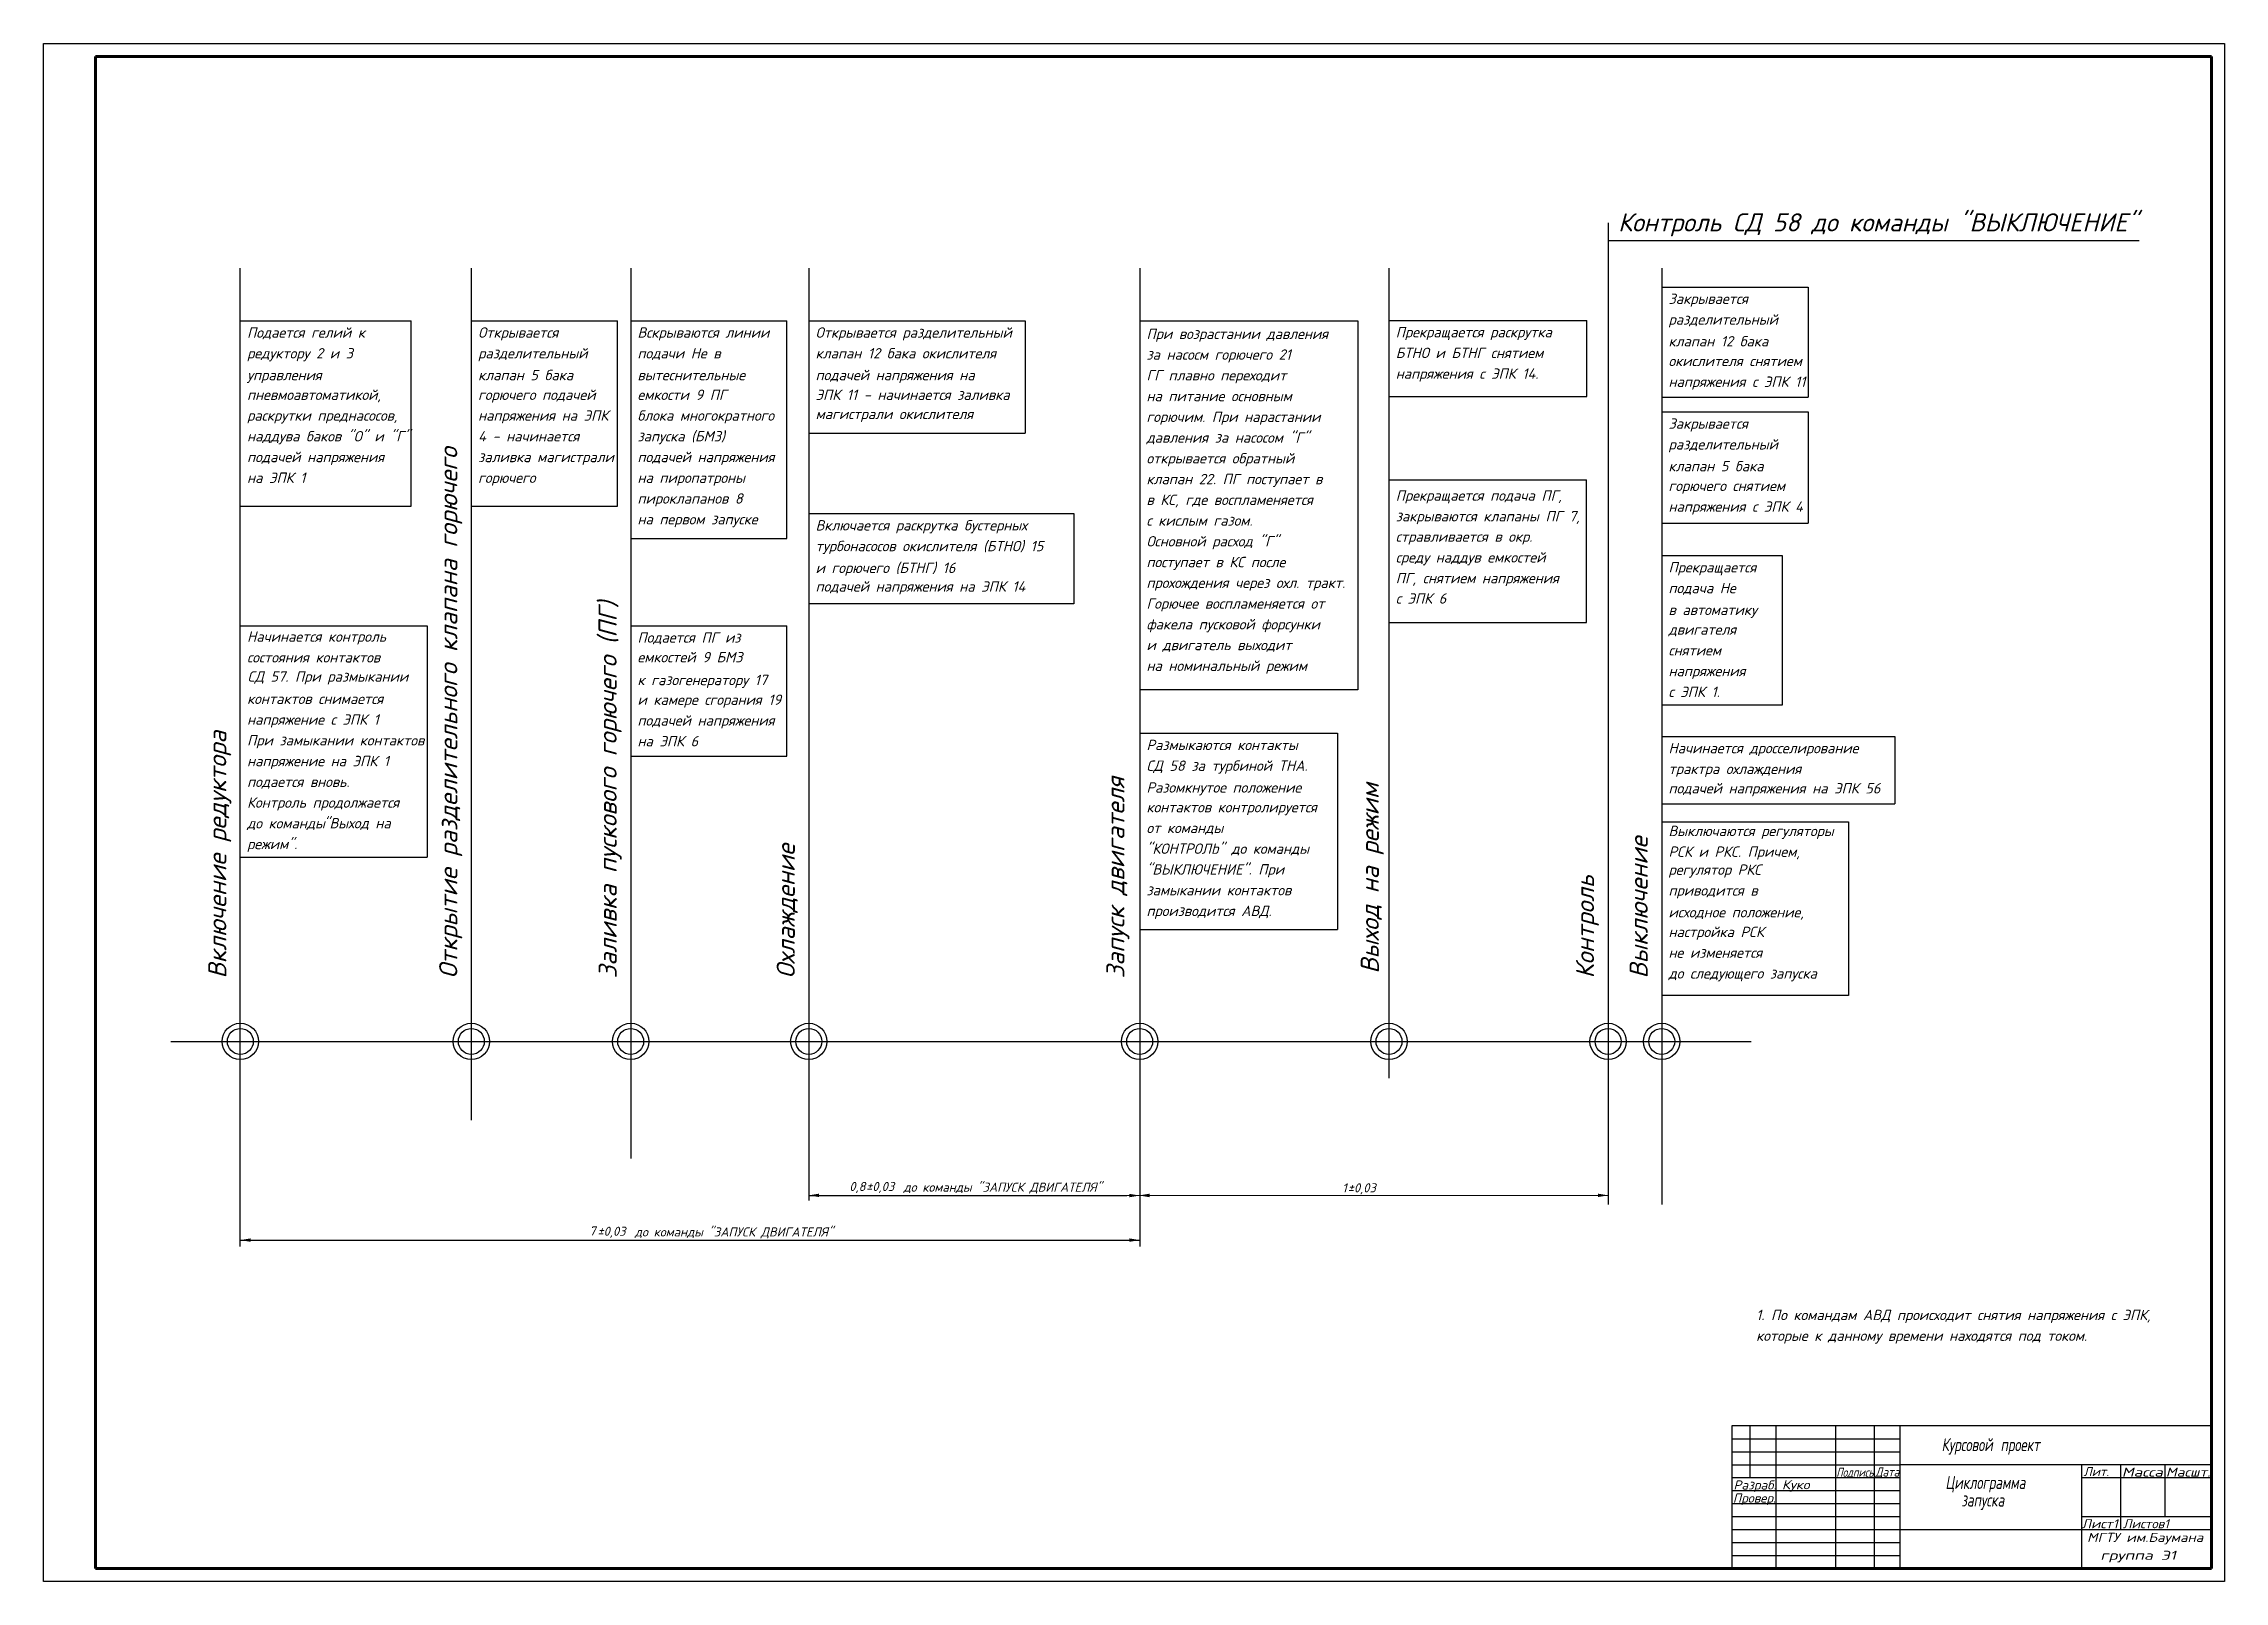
# Model space of a CAD drawing. Extents: x 8 to 2272, y -2056 to -65.
# Drawn here: x 9 to 850, y -658 to -65 of the extents above; entities that cross this region are included whole.
import ezdxf
from ezdxf.enums import TextEntityAlignment as Align

# ---------------------------------------------------------------- set-up
doc = ezdxf.new("R2010")
doc.units = 0
doc.header["$MEASUREMENT"] = 0
doc.layers.get('0').update_dxf_attribs({"linetype": 'CONTINUOUS'})
for name, color, linetype in [('ECKLAY', 7, 'CONTINUOUS'), ('Layer2', 10, 'CONTINUOUS'), ('Текст', 242, 'CONTINUOUS')]:
    doc.layers.add(name, color=color, linetype=linetype)
doc.styles.add('5', font='txt.shx', dxfattribs={"width": 0.8, "oblique": 10, "height": 5})
doc.styles.get("Standard").update_dxf_attribs({"font": 'isocpeur.ttf', "oblique": 15, "height": 3.5})

msp = doc.modelspace()

# ---------------------------------------------------------------- texts
at = {"oblique": 15}
for s, width, p, p2 in [('Разраб.', 0.992905, (661.14, -622.81), (677.65, -622.81)), ('Куко', 1.045339, (679.84, -622.71), (690.46, -622.71)), ('Подпись', 0.835496, (700.78, -617.92), (715.11, -617.92)), ('Дата', 0.776195, (715.82, -617.8), (725.05, -617.8)), ('Масса', 1.219249, (810.91, -617.85), (826.7, -617.85)), ('Масшт.', 1.114989, (827.88, -617.85), (845.06, -617.85)), ('Провер.', 1.025283, (660.91, -627.87), (677.42, -627.87)), ('Лист1', 1.143916, (795.39, -637.76), (809.4, -637.76)), ('Листов1', 1.035739, (811.31, -637.76), (829.07, -637.76)), ('МГТУ им.Баумана', 1.16369, (797.49, -643.03), (842.29, -643.03)), ('группа Э1', 1.34609, (802.62, -649.93), (831.83, -649.93))]:
    msp.add_text(s, height=3.5, dxfattribs=dict(at, width=width)).set_placement(p, p2, align=Align.FIT)
msp.add_text('Лит.', height=3.5, dxfattribs=at).set_placement((796.11, -617.65))
at = {"layer": 'ECKLAY', "oblique": 15}
for s, height, p in [('Контроль СД 58 до команды "ВЫКЛЮЧЕНИЕ"', 7, (616.64, -137.67)), ('Закрывается ', 4, (636.07, -165.62)), ('Подается гелий к', 4, (87.91, -178.65)), ('Открывается', 4, (177, -178.65)), ('Вскрываются линии', 4, (238.46, -178.65)), ('Открывается разделительный', 4, (307.15, -178.65)), ('При возрастании давления', 4, (434.75, -179.15)), ('Прекращается раскрутка ', 4, (530.88, -178.5)), ('разделительный', 4, (636.07, -173.62)), ('редуктору 2 и 3', 4, (87.91, -186.65)), ('разделительный', 4, (177, -186.65)), ('подачи Не в', 4, (238.46, -186.65)), ('клапан 12 бака окислителя ', 4, (307.15, -186.65)), ('за насосм горючего 21', 4, (434.75, -187.15)), ('БТНО и БТНГ снятием  ', 4, (530.88, -186.5)), ('клапан 12 бака', 4, (636.07, -182.02)), ('управления', 4, (87.91, -195.05)), ('клапан 5 бака', 4, (177, -195.05)), ('вытеснительные ', 4, (238.46, -195.05)), ('подачей напряжения на ', 4, (307.15, -195.05)), ('ГГ плавно переходит ', 4, (434.75, -195.15)), ('напряжения с ЭПК 14.', 4, (530.88, -194.5)), ('окислителя снятием', 4, (636.07, -189.62)), ('пневмоавтоматикой,', 4, (87.91, -202.65)), ('горючего подачей', 4, (177, -202.65)), ('емкости 9 ПГ', 4, (238.46, -202.65)), ('ЭПК 11 - начинается заливка ', 4, (307.15, -202.65)), ('на питание основным', 4, (434.75, -203.15)), ('напряжения с ЭПК 11', 4, (636.07, -197.62)), ('раскрутки преднасосов,', 4, (87.91, -210.65)), ('напряжения на ЭПК', 4, (177, -210.65)), ('блока многократного ', 4, (238.46, -210.65)), ('магистрали окислителя', 4, (307.15, -210.05)), ('горючим. При нарастании ', 4, (434.75, -211.15)), ('Закрывается ', 4, (636.07, -213.77)), ('наддува баков "О" и "Г"', 4, (87.91, -218.65)), ('4 - начинается ', 4, (177, -218.65)), ('запуска (БМЗ)', 4, (238.46, -218.65)), ('давления за насосом "Г"', 4, (434.75, -219.15)), ('разделительный', 4, (636.07, -221.77)), ('подачей напряжения', 4, (87.91, -226.65)), ('заливка магистрали', 4, (177, -226.65)), ('подачей напряжения ', 4, (238.46, -226.65)), ('открывается обратный', 4, (434.75, -227.15)), ('клапан 5 бака', 4, (636.07, -230.17)), ('на ЭПК 1', 4, (87.91, -234.65)), ('горючего', 4, (177, -234.65)), ('на пиропатроны', 4, (238.46, -234.65)), ('клапан 22. ПГ поступает в ', 4, (434.75, -235.15)), ('горючего снятием', 4, (636.07, -237.77)), ('пироклапанов 8', 4, (238.46, -242.65)), ('в КС, где воспламеняется', 4, (434.75, -243.15)), ('Прекращается подача ПГ,', 4, (530.88, -241.5)), ('напряжения с ЭПК 4', 4, (636.07, -245.77)), ('на первом запуске', 4, (238.46, -250.65)), ('Включается раскрутка бустерных ', 4, (307.15, -253)), ('с кислым газом.', 4, (434.75, -251.15)), ('закрываются клапаны ПГ 7, ', 4, (530.88, -249.5)), ('турбонасосов окислителя (БТНО) 15', 4, (307.15, -261)), ('Основной расход "Г"', 4, (434.75, -259.15)), ('стравливается в окр. ', 4, (530.88, -257.35)), ('и горючего (БТНГ) 16', 4, (307.15, -269.4)), ('поступает в КС после', 4, (434.75, -267.15)), ('среду наддув емкостей', 4, (530.88, -265.35)), ('Прекращается ', 4, (636.07, -269.19)), ('подачей напряжения на ЭПК 14', 4, (307.15, -276.57)), ('прохождения через охл. тракт.', 4, (434.75, -275.15)), ('с ЭПК 6', 4, (530.88, -281.2)), ('ПГ, снятием напряжения', 4, (530.88, -273.35)), ('подача Не', 4, (636.07, -277.19)), ('Горючее воспламеняется от', 4, (434.75, -283.15)), ('в автоматику', 4, (636.07, -285.59)), ('Начинается контроль', 4, (87.91, -295.9)), ('Подается ПГ из', 4, (238.46, -296.24)), ('факела пусковой форсунки', 4, (434.75, -291.15)), ('двигателя', 4, (636.07, -293.19)), ('состояния контактов', 4, (87.91, -303.9)), ('емкостей 9 БМЗ', 4, (238.46, -303.84)), ('и двигатель выходит', 4, (434.75, -299.15)), ('снятием', 4, (636.07, -301.19)), ('СД 57. При размыкании', 4, (88.11, -311.3)), ('к газогенератору 17', 4, (238.46, -312.64)), ('на номинальный режим', 4, (434.75, -307.15)), ('напряжения', 4, (636.07, -309.19)), ('контактов снимается ', 4, (87.91, -319.9)), ('и камере сгорания 19', 4, (238.46, -320.24)), ('с ЭПК 1.', 4, (636.07, -317.19)), ('напряжение с ЭПК 1', 4, (87.91, -327.9)), ('подачей напряжения', 4, (238.46, -328.24)), ('При замыкании контактов', 4, (87.91, -335.9)), ('на ЭПК 6', 4, (238.46, -336.24)), ('Размыкаются контакты ', 4, (434.75, -337.69)), ('Начинается дросселирование', 4, (636.07, -338.91)), ('напряжение на ЭПК 1', 4, (87.91, -343.9)), ('СД 58 за турбиной ТНА.', 4, (434.75, -345.69)), ('трактра охлаждения ', 4, (636.07, -346.91)), ('подается вновь.', 4, (87.91, -351.9)), ('Разомкнутое положение ', 4, (434.75, -354.09)), ('подачей напряжения на ЭПК 56', 4, (636.07, -354.41)), ('Контроль продолжается', 4, (87.91, -359.9)), ('контактов контролируется ', 4, (434.75, -361.69)), ('до команды', 4, (87.91, -367.9)), ('"Выход на', 4, (117.41, -367.86)), ('от команды ', 4, (434.75, -369.69)), ('Выключаются регуляторы', 4, (636.07, -370.85)), ('режим".', 4, (87.91, -375.9)), ('"КОНТРОЛЬ" до команды', 4, (434.75, -377.69)), ('РСК и РКС. Причем,', 4, (636.07, -378.85)), ('"ВЫКЛЮЧЕНИЕ". При ', 4, (434.75, -385.69)), ('регулятор РКС', 4, (636.07, -385.79)), ('замыкании контактов ', 4, (434.75, -393.69)), ('приводится в ', 4, (636.07, -393.79)), ('производится АВД.', 4, (434.75, -401.69)), ('исходное положение,', 4, (636.07, -402.19)), ('настройка РСК ', 4, (636.07, -409.79)), ('не изменяется', 4, (636.07, -417.79)), ('до следующего запуска', 4, (636.07, -425.79)), ('0,8', 3.5, (320.16, -507.71)), ('±0,03', 3.5, (326.64, -507.71)), ('до команды "ЗАПУСК ДВИГАТЕЛЯ"', 3.5, (341.06, -507.98)), ('1', 3.5, (510.26, -508.23)), ('±0,03', 3.5, (512.36, -508.23)), ('7', 3.5, (219.87, -524.87)), ('до команды "ЗАПУСК ДВИГАТЕЛЯ"', 3.5, (237.44, -525.24)), ('±0,03', 3.5, (223.02, -524.97)), ('1. По командам АВД происходит снятия напряжения с ЭПК,', 4, (669.87, -557.5)), ('которые к данному времени находятся под током.', 4, (669.87, -565.5))]:
    msp.add_text(s, height=height, dxfattribs=at).set_placement(p)
for s, p in [('Открытие разделительного клапана горючего', (169, -425.73)), ('Заливка пускового горючего (ПГ)', (230.46, -425.73)), ('Включение редуктора', (79.91, -425.73)), ('Запуск двигателя', (426.25, -425.73)), ('Выход на режим', (524.38, -423.85)), ('Охлаждение', (299.15, -425.73)), ('Выключение', (628.06, -425.73)), ('Контроль', (607.38, -425.73))]:
    msp.add_text(s, height=7, rotation=90, dxfattribs=at).set_placement(p)
at = {"layer": 'Текст', "style": '5', "oblique": 10, "width": 0.7}
for s, p in [('Курсовой проект', (741.39, -608.02)), ('Циклограмма ', (742.87, -622.61)), ('запуска', (749.01, -629.37))]:
    msp.add_text(s, height=5, dxfattribs=at).set_placement(p)

# ---------------------------------------------------------------- linework, layer by layer
at = {"lineweight": 60}
for p, q in [((845.44, -70.24), (29.44, -70.24)), ((29.44, -70.24), (29.44, -653.24)), ((845.44, -653.24), (845.44, -70.24)), ((29.44, -653.24), (845.44, -653.24))]:
    msp.add_line(p, q, dxfattribs=at)
for p, q in [((612.77, -134.36), (612.77, -512.95)), ((612.77, -141.2), (817.58, -141.2)), ((85.3, -529.14), (85.3, -151.87)), ((174.39, -151.87), (174.39, -480.34)), ((235.85, -151.87), (235.85, -495.2)), ((304.53, -151.87), (304.53, -511.38)), ((432.14, -151.87), (432.14, -529.14)), ((528.27, -151.87), (528.27, -464.25)), ((633.45, -151.87), (633.45, -512.95)), ((633.45, -159.12), (689.87, -159.12)), ((689.87, -159.12), (689.87, -201.58)), ((85.3, -172.15), (151.15, -172.15)), ((151.15, -243.6), (151.15, -172.15)), ((174.39, -172.15), (230.81, -172.15)), ((230.81, -243.6), (230.81, -172.15)), ((235.85, -172.15), (296.11, -172.15)), ((296.11, -256.03), (296.11, -172.15)), ((304.53, -172.15), (388, -172.15)), ((388, -172.15), (388, -215.5)), ((432.14, -172.15), (516.27, -172.15)), ((516.27, -172.15), (516.27, -314.5)), ((528.27, -172), (604.62, -172)), ((604.62, -201.35), (604.62, -172)), ((528.27, -201.35), (604.62, -201.35)), ((633.45, -201.58), (689.87, -201.58)), ((633.45, -207.27), (689.87, -207.27)), ((689.87, -207.27), (689.87, -250.2)), ((304.53, -215.5), (388, -215.5)), ((528.27, -233.5), (604.5, -233.5)), ((604.5, -288.43), (604.5, -233.5)), ((85.3, -243.6), (151.15, -243.6)), ((174.39, -243.6), (230.81, -243.6)), ((304.53, -246.5), (406.78, -246.5)), ((406.78, -246.5), (406.78, -281.25)), ((633.45, -250.2), (689.87, -250.2)), ((235.85, -256.03), (296.11, -256.03)), ((633.45, -262.69), (679.95, -262.69)), ((679.95, -262.69), (679.95, -320.3)), ((406.78, -281.25), (304.53, -281.25)), ((85.3, -289.74), (157.41, -289.74)), ((157.41, -289.74), (157.41, -379)), ((235.85, -289.74), (296.11, -289.74)), ((296.11, -340.05), (296.11, -289.74)), ((528.27, -288.43), (604.5, -288.43)), ((516.27, -314.5), (432.14, -314.5)), ((679.95, -320.3), (633.45, -320.3)), ((432.14, -331.19), (508.39, -331.19)), ((508.39, -331.19), (508.39, -406.9)), ((633.45, -332.41), (723.31, -332.41)), ((723.31, -332.41), (723.31, -358.39)), ((235.85, -340.05), (296.11, -340.05)), ((633.45, -358.39), (723.31, -358.39)), ((633.45, -365.29), (705.5, -365.29)), ((705.5, -365.29), (705.5, -432.29)), ((85.3, -379), (157.41, -379)), ((432.14, -406.9), (508.39, -406.9)), ((705.5, -432.29), (633.45, -432.29)), ((58.56, -450.01), (668, -450.01)), ((845.44, -598.24), (660.44, -598.24)), ((660.44, -598.24), (660.44, -653.24)), ((660.44, -603.24), (725.44, -603.24)), ((667.44, -598.24), (667.44, -608.24)), ((677.44, -598.24), (677.44, -653.24)), ((700.44, -598.24), (700.44, -653.24)), ((715.44, -598.24), (715.44, -653.24)), ((725.44, -653.24), (725.44, -598.24)), ((660.44, -608.24), (725.44, -608.24)), ((660.44, -613.24), (725.44, -613.24)), ((667.44, -608.24), (667.44, -618.24)), ((725.6, -613.17), (845.4, -613.17)), ((795.44, -653.24), (795.44, -613.17)), ((810.44, -613.24), (810.44, -638.24)), ((827.44, -613.24), (827.44, -633.24)), ((660.44, -618.24), (725.44, -618.24)), ((795.44, -618.24), (845.44, -618.24)), ((660.44, -623.24), (725.44, -623.24)), ((660.44, -628.24), (725.44, -628.24)), ((660.44, -633.24), (725.44, -633.24)), ((660.44, -638.24), (725.44, -638.24)), ((725.44, -638.24), (845.44, -638.24)), ((795.44, -633.24), (845.44, -633.24)), ((660.44, -643.24), (725.44, -643.24)), ((660.44, -648.24), (725.44, -648.24))]:
    msp.add_line(p, q)
for centre, radius in [((85.3, -450.01), 7), ((85.3, -450.01), 5), ((174.39, -450.01), 7), ((174.39, -450.01), 5), ((235.85, -450.01), 7), ((235.85, -450.01), 5), ((304.53, -450.01), 7), ((304.53, -450.01), 5), ((432.14, -450.01), 7), ((432.14, -450.01), 5), ((528.27, -450.01), 7), ((528.27, -450.01), 5), ((612.77, -450.01), 7), ((612.77, -450.01), 5), ((633.45, -450.01), 7), ((633.45, -450.01), 5)]:
    msp.add_circle(centre, radius)
at = {"layer": 'ECKLAY'}
for p, q in [((304.53, -504.37), (304.53, -511.38)), ((304.53, -509.38), (427.14, -509.38)), ((427.14, -509.38), (612.77, -509.37)), ((85.3, -526.64), (432.14, -526.64))]:
    msp.add_line(p, q, dxfattribs=at)
for points in [[(304.53, -509.38), (304.53, -509.38), (308.53, -510.04), (308.53, -508.71)], [(432.14, -509.46), (432.14, -509.46), (428.14, -508.79), (428.14, -510.12)], [(431.89, -509.42), (431.89, -509.42), (435.93, -510.08), (435.93, -508.74)], [(612.79, -509.37), (612.79, -509.37), (608.84, -508.71), (608.84, -510.04)], [(85.3, -526.64), (85.3, -526.64), (89.3, -527.3), (89.3, -525.97)], [(432.14, -526.64), (432.14, -526.64), (428.14, -525.97), (428.14, -527.3)]]:
    msp.add_solid(points, dxfattribs=at)
at = {"layer": 'Layer2'}
msp.add_lwpolyline([(9.44, -65.24), (850.44, -65.24), (850.44, -658.24), (9.44, -658.24)], close=True, dxfattribs=at)

msp.set_redraw_order([(e.dxf.handle, doc.entitydb.next_handle()) for e in msp.query("TEXT MTEXT ATTDEF DIMENSION ARC_DIMENSION")])  # texts and dimensions are drawn at this point

doc.saveas('drawing.dxf')
